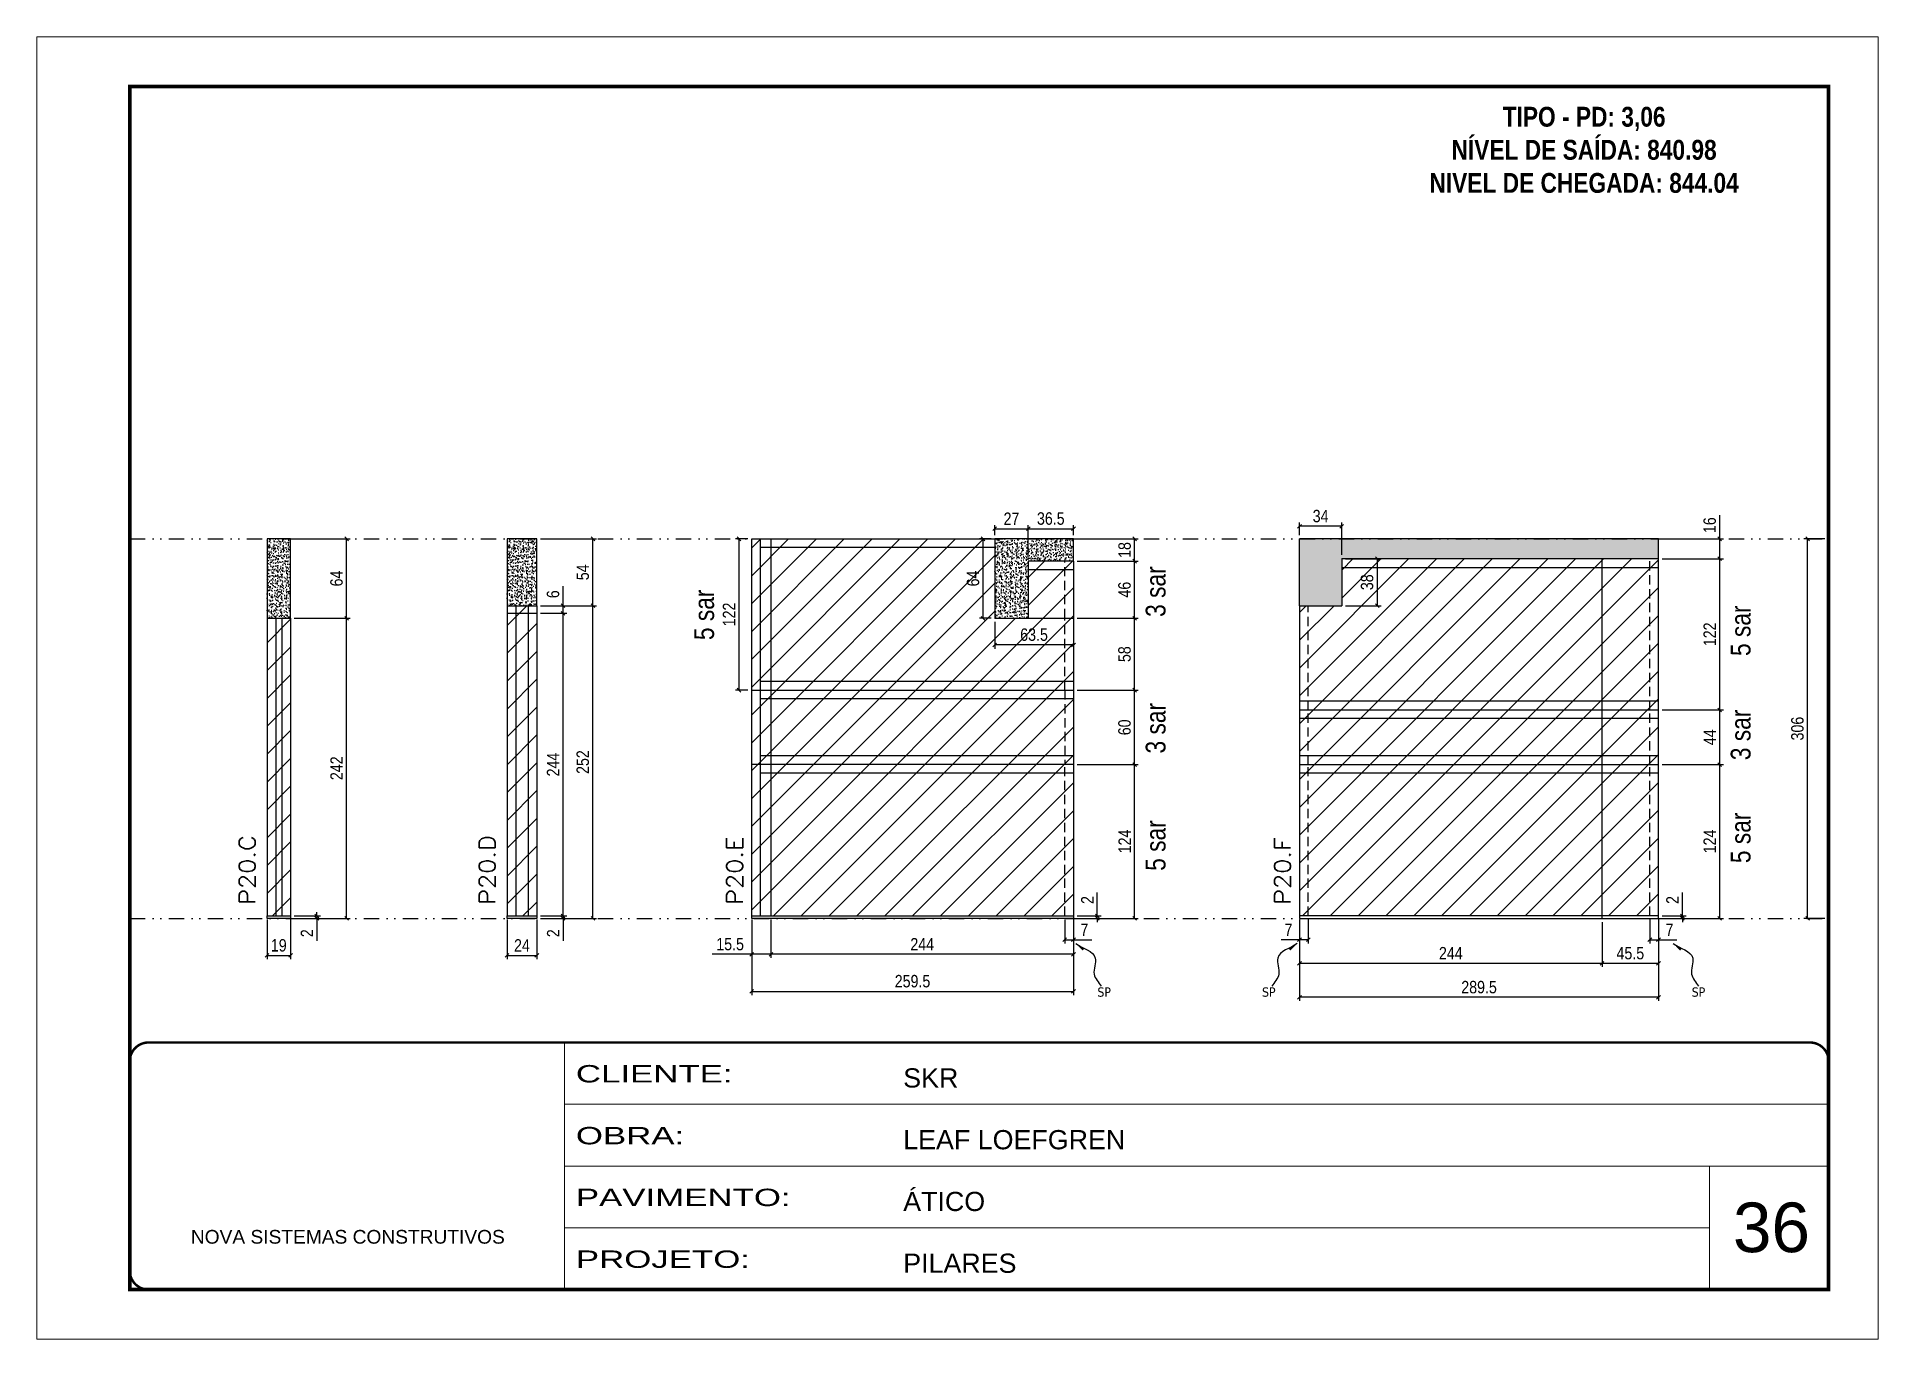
# Model space of a CAD drawing. Extents: x 14400 to 27878, y -21631 to 6985.
# Drawn here: x 19168 to 20653, y -3254 to -2204 of the extents above; entities that cross this region are included whole.
import ezdxf

# ---------------------------------------------------------------- set-up
doc = ezdxf.new("R2010")
doc.units = 0
for name, pattern in [('CONTINUO', [0]), ('DASHED', [0.75, 0.5, -0.25]), ('DIVIDE2', [0.625, 0.25, -0.125, 0, -0.125, 0, -0.125]), ('HIDDEN', [0.375, 0.25, -0.125])]:
    doc.linetypes.add(name, pattern=pattern)
for name, color, linetype, lineweight in [('CARIMBO', 255, 'Continuous', 9), ('Folhas', 255, 'Continuous', 9), ('Hachura', 251, 'Continuous', 9), ('SARRAFO DE PRESSAO', 251, 'DASHED', 9), ('Texto Seção', 7, 'Continuous', 15)]:
    doc.layers.add(name, color=color, linetype=linetype, lineweight=lineweight)
for name, color, linetype in [('COTA', 241, 'Continuous'), ('NOMENCLATURA', 7, 'Continuous'), ('Nível', 160, 'Continuous'), ('Painéis', 200, 'Continuous'), ('SARR_2.2x7', 40, 'Continuous'), ('texto', 7, 'Continuous')]:
    doc.layers.add(name, color=color, linetype=linetype)
doc.styles.add('ARIAL', font='arial.ttf')
doc.styles.add('ARIAL_NARROW', font='ARIALN.TTF', dxfattribs={"height": 0.2})
doc.styles.add('COTA TECNICA', font='techl___.ttf', dxfattribs={"height": 10})
doc.styles.add('COTA TECNICA-50', font='techl___.ttf', dxfattribs={"height": 10})
doc.styles.add('REGUA-120', font='ROMANS.shx', dxfattribs={"height": 15})
doc.styles.add('ROMANC', font='techb___.ttf', dxfattribs={"height": 2.5})
doc.styles.get("Standard").update_dxf_attribs({"font": 'arial.ttf'})
doc.styles.add('Tecnologia', font='')
doc.styles.get('Tecnologia').set_extended_font_data('Forgotten Futurist')
doc.dimstyles.new('COTA PAINEL-50', dxfattribs={"dimtxt": 10, "dimasz": 3, "dimexe": 3, "dimexo": 3, "dimgap": 3, "dimtad": 1, "dimdec": 1, "dimzin": 12, "dimdsep": 46, "dimtxsty": 'COTA TECNICA-50', "dimblk1": 'OBLIQUE', "dimblk2": 'OBLIQUE', "dimsah": 1, "dimcen": 0.9, "dimclrd": 4, "dimclre": 4, "dimclrt": 240, "dimadec": 1, "dimazin": 3, "dimtfac": 1, "dimtdec": 1, "dimtmove": 0, "dimatfit": 3, "dimfxl": 1, "dimtolj": 1, "dimtzin": 12, "dimarcsym": 0})
doc.dimstyles.new('PAINEL', dxfattribs={"dimtxt": 10, "dimasz": 3, "dimexe": 3, "dimexo": 3, "dimgap": 3, "dimtad": 1, "dimdec": 1, "dimzin": 12, "dimdsep": 46, "dimtxsty": 'COTA TECNICA', "dimblk1": 'OBLIQUE', "dimblk2": 'OBLIQUE', "dimsah": 1, "dimcen": 0.9, "dimclrd": 4, "dimclre": 4, "dimclrt": 240, "dimadec": 1, "dimazin": 3, "dimtfac": 1, "dimtdec": 1, "dimtmove": 0, "dimatfit": 3, "dimfxl": 1, "dimtolj": 1, "dimtzin": 12, "dimarcsym": 0})
doc.dimstyles.get("Standard").update_dxf_attribs({"dimtxt": 0.18, "dimasz": 0.18, "dimexe": 0.18, "dimexo": 0.0625, "dimgap": 0.09, "dimtad": 0, "dimtih": 1, "dimtoh": 1, "dimdec": 4, "dimzin": 0, "dimdsep": 46, "dimtxsty": 'Standard', "dimcen": 0.09, "dimadec": 0, "dimazin": 0, "dimtfac": 1, "dimtdec": 4, "dimtofl": 0, "dimtmove": 0, "dimatfit": 3, "dimfxl": 1, "dimtolj": 1, "dimtzin": 0, "dimarcsym": 0})

msp = doc.modelspace()

# ---------------------------------------------------------------- texts
at = {"layer": 'CARIMBO', "style": 'ARIAL'}
msp.add_text('36', height=40, dxfattribs=at).set_placement((20536.328, -3183.73))
at = {"layer": 'NOMENCLATURA', "style": 'ARIAL_NARROW'}
for s, p in [('3 sar', (20078.725, -2671.544)), ('5 sar', (19714.6, -2690.239)), ('5 sar', (20550.546, -2703.072)), ('3 sar', (20078.725, -2781.676)), ('3 sar', (20550.546, -2787.072)), ('5 sar', (20078.725, -2876.267)), ('5 sar', (20550.546, -2870.072))]:
    msp.add_text(s, height=16, rotation=90, dxfattribs=at).set_placement(p)
at = {"layer": 'NOMENCLATURA', "color": 2, "insert": (20416.306, -2260.288), "char_height": 16, "attachment_point": 2, "style": 'ROMANC'}
msp.add_mtext_dynamic_manual_height_columns('TIPO - PD: 3,06\\PNÍVEL DE SAÍDA: 840.98\\PNIVEL DE CHEGADA: 844.04', width=432.35115, gutter_width=1, heights=[0], dxfattribs=at)
at = {"layer": 'texto', "color": 0, "char_height": 7.5, "attachment_point": 5}
for insert in [(20029.259, -2974.082), (20162.026, -2974.082), (20508.55, -2974.082)]:
    msp.add_mtext('{\\fTahoma|b0|i0|c0|p34;\\C4;SP}', dxfattribs=dict(at, insert=insert))
at = {"layer": 'Texto Seção', "style": 'REGUA-120', "width": 1.1}
for s, p in [('P20.C', (19344.661, -2903.827)), ('P20.D', (19538.225, -2903.827)), ('P20.E', (19737.732, -2903.827)), ('P20.F', (20179.554, -2903.827))]:
    msp.add_text(s, height=13, rotation=90, dxfattribs=at).set_placement(p)

# ---------------------------------------------------------------- blocks, each defined once
blk = doc.blocks.new('9999999999')
at = {"color": 30, "linetype": 'CONTINUO'}
for p, q in [((98564.6, 34230.2), (98564.6, 34429.4)), ((98564.6, 34379.6), (99584, 34379.6)), ((98564.6, 34329.8), (99488, 34329.8)), ((99584, 34329.8), (99488, 34329.8)), ((99488, 34329.8), (99488, 34230.2)), ((98564.6, 34280), (99488, 34280))]:
    blk.add_line(p, q, dxfattribs=at)
at = {"color": 30, "linetype": 'CONTINUO', "const_width": 2}
blk.add_lwpolyline([(99584, 34230.2), (99584, 34414.4, 0.414214), (99569, 34429.4), (98229, 34429.4, 0.414214), (98214, 34414.4), (98214, 34245.2, 0.414214), (98229, 34230.2), (99584, 34230.2)], format="xyb", dxfattribs=at)
at = {"layer": 'Folhas'}
blk.add_lwpolyline([(98139, 34190.2), (99624, 34190.2), (99624, 35240.2), (98139, 35240.2)], close=True, dxfattribs=at)
at = {"layer": 'Folhas', "color": 30, "const_width": 3}
blk.add_lwpolyline([(98214, 34230.2), (99584, 34230.2), (99584, 35200.2), (98214, 35200.2)], close=True, dxfattribs=at)
at = {"color": 7, "linetype": 'Continuous', "ltscale": 5, "style": 'ARIAL'}
for s, height, p in [('SKR', 15.48, (98837.7, 34393.1)), ('LEAF LOEFGREN', 15.483, (98837.7, 34343.3)), ('ÁTICO', 15.48, (98837.7, 34293.5)), ('NOVA SISTEMAS CONSTRUTIVOS', 11.059, (98263.2, 34267.2)), ('PILARES', 15.48, (98837.7, 34243.7))]:
    blk.add_text(s, height=height, dxfattribs=at).set_placement(p)
at = {"layer": 'Folhas', "color": 7, "style": 'Tecnologia', "width": 1.5}
for s, p in [('CLIENTE:', (98573.7, 34397.2)), ('OBRA:', (98573.7, 34347.3)), ('PAVIMENTO:', (98573.7, 34297.5)), ('PROJETO:', (98573.7, 34247.7))]:
    blk.add_text(s, height=14, dxfattribs=at).set_placement(p)
blk = doc.blocks.new('_Oblique')
at = {"color": 0, "linetype": 'ByBlock', "lineweight": -2}
blk.add_line((-0.5, -0.5), (0.5, 0.5), dxfattribs=at)
blk = doc.blocks.new('*D1951')
at = {"layer": 'COTA', "color": 4, "lineweight": -2, "transparency": 16777216}
for p, q in [((20186.8, -2915.6), (20186.8, -2981.2)), ((20476.3, -2915.6), (20476.3, -2981.2)), ((20476.3, -2978.2), (20186.8, -2978.2))]:
    blk.add_line(p, q, dxfattribs=at)
at = {"layer": 'Defpoints', "color": 0, "transparency": 16777216}
for p in [(20186.8, -2912.6), (20476.3, -2912.6), (20186.8, -2978.2)]:
    blk.add_point(p, dxfattribs=at)
at = {"layer": 'COTA', "color": 4, "lineweight": -2, "transparency": 16777216, "xscale": 3, "yscale": 3, "zscale": 3, "rotation": 180}
blk.add_blockref('_Oblique', (20186.8, -2978.2), dxfattribs=at)
at = {"layer": 'COTA', "color": 4, "lineweight": -2, "transparency": 16777216, "xscale": 3, "yscale": 3, "zscale": 3}
blk.add_blockref('_Oblique', (20476.3, -2978.2), dxfattribs=at)
at = {"layer": 'COTA', "color": 240, "transparency": 16777216, "insert": (20331.6, -2970.1), "char_height": 10, "attachment_point": 5, "style": 'COTA TECNICA'}
blk.add_mtext('\\A1;289.5', dxfattribs=at)
blk = doc.blocks.new('*D1952')
at = {"layer": 'COTA', "color": 4, "lineweight": -2, "transparency": 16777216}
for p, q in [((20469.3, -2915.6), (20469.3, -2934.8)), ((20476.3, -2917.6), (20476.3, -2934.8)), ((20469.3, -2931.8), (20476.3, -2931.8)), ((20476.3, -2931.8), (20491, -2931.8))]:
    blk.add_line(p, q, dxfattribs=at)
at = {"layer": 'Defpoints', "color": 0, "transparency": 16777216}
for p in [(20469.3, -2912.6), (20476.3, -2914.6), (20476.3, -2931.8)]:
    blk.add_point(p, dxfattribs=at)
at = {"layer": 'COTA', "color": 4, "lineweight": -2, "transparency": 16777216, "xscale": 3, "yscale": 3, "zscale": 3, "rotation": 180}
blk.add_blockref('_Oblique', (20469.3, -2931.8), dxfattribs=at)
at = {"layer": 'COTA', "color": 4, "lineweight": -2, "transparency": 16777216, "xscale": 3, "yscale": 3, "zscale": 3}
blk.add_blockref('_Oblique', (20476.3, -2931.8), dxfattribs=at)
at = {"layer": 'COTA', "color": 240, "transparency": 16777216, "insert": (20485.2, -2923.8), "char_height": 10, "attachment_point": 5, "style": 'COTA TECNICA-50'}
blk.add_mtext('\\A1;7', dxfattribs=at)
blk = doc.blocks.new('*D1953')
at = {"layer": 'COTA', "color": 4, "lineweight": -2, "transparency": 16777216}
for p, q in [((20186.8, -2917.6), (20186.8, -2934.8)), ((20193.8, -2915.6), (20193.8, -2934.8)), ((20186.8, -2931.8), (20172.1, -2931.8)), ((20193.8, -2931.8), (20186.8, -2931.8))]:
    blk.add_line(p, q, dxfattribs=at)
at = {"layer": 'Defpoints', "color": 0, "transparency": 16777216}
for p in [(20186.8, -2914.6), (20193.8, -2912.6), (20186.8, -2931.8)]:
    blk.add_point(p, dxfattribs=at)
at = {"layer": 'COTA', "color": 4, "lineweight": -2, "transparency": 16777216, "xscale": 3, "yscale": 3, "zscale": 3, "rotation": 180}
blk.add_blockref('_Oblique', (20186.8, -2931.8), dxfattribs=at)
at = {"layer": 'COTA', "color": 4, "lineweight": -2, "transparency": 16777216, "xscale": 3, "yscale": 3, "zscale": 3}
blk.add_blockref('_Oblique', (20193.8, -2931.8), dxfattribs=at)
at = {"layer": 'COTA', "color": 240, "transparency": 16777216, "insert": (20177.9, -2923.8), "char_height": 10, "attachment_point": 5, "style": 'COTA TECNICA-50'}
blk.add_mtext('\\A1;7', dxfattribs=at)
blk = doc.blocks.new('*D1954')
at = {"layer": 'COTA', "color": 4, "lineweight": -2, "transparency": 16777216}
for p, q in [((20495.6, -2912.6), (20495.6, -2893.8)), ((20479.3, -2912.6), (20498.6, -2912.6)), ((20479.3, -2914.6), (20498.6, -2914.6)), ((20495.6, -2914.6), (20495.6, -2912.6)), ((20495.6, -2914.6), (20495.6, -2917.6))]:
    blk.add_line(p, q, dxfattribs=at)
at = {"layer": 'Defpoints', "color": 0, "transparency": 16777216}
for p in [(20476.3, -2912.6), (20476.3, -2914.6), (20495.6, -2914.6)]:
    blk.add_point(p, dxfattribs=at)
at = {"layer": 'COTA', "color": 4, "lineweight": -2, "transparency": 16777216, "xscale": 3, "yscale": 3, "zscale": 3}
for p, rotation in [((20495.6, -2912.6), 270), ((20495.6, -2914.6), 90)]:
    blk.add_blockref('_Oblique', p, dxfattribs=dict(at, rotation=rotation))
at = {"layer": 'COTA', "color": 240, "transparency": 16777216, "insert": (20487.6, -2899.8), "char_height": 10, "attachment_point": 5, "rotation": 90, "style": 'COTA TECNICA-50'}
blk.add_mtext('\\A1;2', dxfattribs=at)
blk = doc.blocks.new('*D1955')
at = {"layer": 'COTA', "color": 4, "lineweight": -2, "transparency": 16777216}
for p, q in [((20430.8, -2917.6), (20430.8, -2953.8)), ((20476.3, -2917.6), (20476.3, -2953.8)), ((20430.8, -2950.8), (20476.3, -2950.8))]:
    blk.add_line(p, q, dxfattribs=at)
at = {"layer": 'Defpoints', "color": 0, "transparency": 16777216}
for p in [(20430.8, -2914.6), (20476.3, -2914.6), (20476.3, -2950.8)]:
    blk.add_point(p, dxfattribs=at)
at = {"layer": 'COTA', "color": 4, "lineweight": -2, "transparency": 16777216, "xscale": 3, "yscale": 3, "zscale": 3, "rotation": 180}
blk.add_blockref('_Oblique', (20430.8, -2950.8), dxfattribs=at)
at = {"layer": 'COTA', "color": 4, "lineweight": -2, "transparency": 16777216, "xscale": 3, "yscale": 3, "zscale": 3}
blk.add_blockref('_Oblique', (20476.3, -2950.8), dxfattribs=at)
at = {"layer": 'COTA', "color": 240, "transparency": 16777216, "insert": (20453.6, -2942.7), "char_height": 10, "attachment_point": 5, "style": 'COTA TECNICA'}
blk.add_mtext('\\A1;45.5', dxfattribs=at)
blk = doc.blocks.new('*D1956')
at = {"layer": 'COTA', "color": 4, "lineweight": -2, "transparency": 16777216}
for p, q in [((20186.8, -2917.6), (20186.8, -2953.8)), ((20430.8, -2917.6), (20430.8, -2953.8)), ((20186.8, -2950.8), (20430.8, -2950.8))]:
    blk.add_line(p, q, dxfattribs=at)
at = {"layer": 'Defpoints', "color": 0, "transparency": 16777216}
for p in [(20186.8, -2914.6), (20430.8, -2914.6), (20430.8, -2950.8)]:
    blk.add_point(p, dxfattribs=at)
at = {"layer": 'COTA', "color": 4, "lineweight": -2, "transparency": 16777216, "xscale": 3, "yscale": 3, "zscale": 3, "rotation": 180}
blk.add_blockref('_Oblique', (20186.8, -2950.8), dxfattribs=at)
at = {"layer": 'COTA', "color": 4, "lineweight": -2, "transparency": 16777216, "xscale": 3, "yscale": 3, "zscale": 3}
blk.add_blockref('_Oblique', (20430.8, -2950.8), dxfattribs=at)
at = {"layer": 'COTA', "color": 240, "transparency": 16777216, "insert": (20308.8, -2942.7), "char_height": 10, "attachment_point": 5, "style": 'COTA TECNICA'}
blk.add_mtext('\\A1;244', dxfattribs=at)
blk = doc.blocks.new('*D1957')
at = {"layer": 'COTA', "color": 4, "lineweight": -2, "transparency": 16777216}
for p, q in [((19745, -2915.6), (19745, -2976.5)), ((20004.5, -2915.6), (20004.5, -2976.5)), ((19745, -2973.5), (20004.5, -2973.5))]:
    blk.add_line(p, q, dxfattribs=at)
at = {"layer": 'Defpoints', "color": 0, "transparency": 16777216}
for p in [(19745, -2912.6), (20004.5, -2912.6), (20004.5, -2973.5)]:
    blk.add_point(p, dxfattribs=at)
at = {"layer": 'COTA', "color": 4, "lineweight": -2, "transparency": 16777216, "xscale": 3, "yscale": 3, "zscale": 3, "rotation": 180}
blk.add_blockref('_Oblique', (19745, -2973.5), dxfattribs=at)
at = {"layer": 'COTA', "color": 4, "lineweight": -2, "transparency": 16777216, "xscale": 3, "yscale": 3, "zscale": 3}
blk.add_blockref('_Oblique', (20004.5, -2973.5), dxfattribs=at)
at = {"layer": 'COTA', "color": 240, "transparency": 16777216, "insert": (19874.7, -2965.3), "char_height": 10, "attachment_point": 5, "style": 'COTA TECNICA'}
blk.add_mtext('\\A1;259.5', dxfattribs=at)
blk = doc.blocks.new('*D1958')
at = {"layer": 'COTA', "color": 4, "lineweight": -2, "transparency": 16777216}
for p, q in [((19997.5, -2915.6), (19997.5, -2934.8)), ((20004.5, -2917.6), (20004.5, -2934.8)), ((19997.5, -2931.8), (20004.5, -2931.8)), ((20004.5, -2931.8), (20019.2, -2931.8))]:
    blk.add_line(p, q, dxfattribs=at)
at = {"layer": 'Defpoints', "color": 0, "transparency": 16777216}
for p in [(19997.5, -2912.6), (20004.5, -2914.6), (20004.5, -2931.8)]:
    blk.add_point(p, dxfattribs=at)
at = {"layer": 'COTA', "color": 4, "lineweight": -2, "transparency": 16777216, "xscale": 3, "yscale": 3, "zscale": 3, "rotation": 180}
blk.add_blockref('_Oblique', (19997.5, -2931.8), dxfattribs=at)
at = {"layer": 'COTA', "color": 4, "lineweight": -2, "transparency": 16777216, "xscale": 3, "yscale": 3, "zscale": 3}
blk.add_blockref('_Oblique', (20004.5, -2931.8), dxfattribs=at)
at = {"layer": 'COTA', "color": 240, "transparency": 16777216, "insert": (20013.3, -2923.8), "char_height": 10, "attachment_point": 5, "style": 'COTA TECNICA-50'}
blk.add_mtext('\\A1;7', dxfattribs=at)
blk = doc.blocks.new('*D1959')
at = {"layer": 'COTA', "color": 4, "lineweight": -2, "transparency": 16777216}
for p, q in [((20023.7, -2912.6), (20023.7, -2893.8)), ((20007.5, -2912.6), (20026.7, -2912.6)), ((20007.5, -2914.6), (20026.7, -2914.6)), ((20023.7, -2914.6), (20023.7, -2912.6)), ((20023.7, -2914.6), (20023.7, -2917.6))]:
    blk.add_line(p, q, dxfattribs=at)
at = {"layer": 'Defpoints', "color": 0, "transparency": 16777216}
for p in [(20004.5, -2912.6), (20004.5, -2914.6), (20023.7, -2914.6)]:
    blk.add_point(p, dxfattribs=at)
at = {"layer": 'COTA', "color": 4, "lineweight": -2, "transparency": 16777216, "xscale": 3, "yscale": 3, "zscale": 3}
for p, rotation in [((20023.7, -2912.6), 270), ((20023.7, -2914.6), 90)]:
    blk.add_blockref('_Oblique', p, dxfattribs=dict(at, rotation=rotation))
at = {"layer": 'COTA', "color": 240, "transparency": 16777216, "insert": (20015.7, -2899.8), "char_height": 10, "attachment_point": 5, "rotation": 90, "style": 'COTA TECNICA-50'}
blk.add_mtext('\\A1;2', dxfattribs=at)
blk = doc.blocks.new('*D1960')
at = {"layer": 'COTA', "color": 4, "lineweight": -2, "transparency": 16777216}
for p, q in [((20479.3, -2790.6), (20528.7, -2790.6)), ((20525.7, -2914.6), (20525.7, -2790.6)), ((20479.3, -2914.6), (20528.7, -2914.6))]:
    blk.add_line(p, q, dxfattribs=at)
at = {"layer": 'Defpoints', "color": 0, "transparency": 16777216}
for p in [(20476.3, -2790.6), (20525.7, -2790.6), (20476.3, -2914.6)]:
    blk.add_point(p, dxfattribs=at)
at = {"layer": 'COTA', "color": 4, "lineweight": -2, "transparency": 16777216, "xscale": 3, "yscale": 3, "zscale": 3}
for p, rotation in [((20525.7, -2790.6), 90), ((20525.7, -2914.6), 270)]:
    blk.add_blockref('_Oblique', p, dxfattribs=dict(at, rotation=rotation))
at = {"layer": 'COTA', "color": 240, "transparency": 16777216, "insert": (20517.6, -2852.6), "char_height": 10, "attachment_point": 5, "rotation": 90, "style": 'COTA TECNICA'}
blk.add_mtext('\\A1;124', dxfattribs=at)
blk = doc.blocks.new('*D1949')
at = {"layer": 'COTA', "color": 4, "lineweight": -2, "transparency": 16777216}
for p, q in [((20007.5, -2790.6), (20056.8, -2790.6)), ((20053.8, -2914.6), (20053.8, -2790.6)), ((20007.5, -2914.6), (20056.8, -2914.6))]:
    blk.add_line(p, q, dxfattribs=at)
at = {"layer": 'Defpoints', "color": 0, "transparency": 16777216}
for p in [(20004.5, -2790.6), (20053.8, -2790.6), (20004.5, -2914.6)]:
    blk.add_point(p, dxfattribs=at)
at = {"layer": 'COTA', "color": 4, "lineweight": -2, "transparency": 16777216, "xscale": 3, "yscale": 3, "zscale": 3}
for p, rotation in [((20053.8, -2790.6), 90), ((20053.8, -2914.6), 270)]:
    blk.add_blockref('_Oblique', p, dxfattribs=dict(at, rotation=rotation))
at = {"layer": 'COTA', "color": 240, "transparency": 16777216, "insert": (20045.8, -2852.6), "char_height": 10, "attachment_point": 5, "rotation": 90, "style": 'COTA TECNICA'}
blk.add_mtext('\\A1;124', dxfattribs=at)
blk = doc.blocks.new('*D1950')
at = {"layer": 'COTA', "color": 4, "lineweight": -2, "transparency": 16777216}
for p, q in [((20479.3, -2746.6), (20528.7, -2746.6)), ((20525.7, -2790.6), (20525.7, -2746.6)), ((20479.3, -2790.6), (20528.7, -2790.6))]:
    blk.add_line(p, q, dxfattribs=at)
at = {"layer": 'Defpoints', "color": 0, "transparency": 16777216}
for p in [(20476.3, -2746.6), (20525.7, -2746.6), (20476.3, -2790.6)]:
    blk.add_point(p, dxfattribs=at)
at = {"layer": 'COTA', "color": 4, "lineweight": -2, "transparency": 16777216, "xscale": 3, "yscale": 3, "zscale": 3}
for p, rotation in [((20525.7, -2746.6), 90), ((20525.7, -2790.6), 270)]:
    blk.add_blockref('_Oblique', p, dxfattribs=dict(at, rotation=rotation))
at = {"layer": 'COTA', "color": 240, "transparency": 16777216, "insert": (20517.6, -2768.6), "char_height": 10, "attachment_point": 5, "rotation": 90, "style": 'COTA TECNICA'}
blk.add_mtext('\\A1;44', dxfattribs=at)
blk = doc.blocks.new('*D1961')
at = {"layer": 'COTA', "color": 4, "lineweight": -2, "transparency": 16777216}
for p, q in [((20479.3, -2624.6), (20528.7, -2624.6)), ((20525.7, -2746.6), (20525.7, -2624.6)), ((20479.3, -2746.6), (20528.7, -2746.6))]:
    blk.add_line(p, q, dxfattribs=at)
at = {"layer": 'Defpoints', "color": 0, "transparency": 16777216}
for p in [(20476.3, -2624.6), (20525.7, -2624.6), (20476.3, -2746.6)]:
    blk.add_point(p, dxfattribs=at)
at = {"layer": 'COTA', "color": 4, "lineweight": -2, "transparency": 16777216, "xscale": 3, "yscale": 3, "zscale": 3}
for p, rotation in [((20525.7, -2624.6), 90), ((20525.7, -2746.6), 270)]:
    blk.add_blockref('_Oblique', p, dxfattribs=dict(at, rotation=rotation))
at = {"layer": 'COTA', "color": 240, "transparency": 16777216, "insert": (20517.6, -2685.6), "char_height": 10, "attachment_point": 5, "rotation": 90, "style": 'COTA TECNICA'}
blk.add_mtext('\\A1;122', dxfattribs=at)
blk = doc.blocks.new('*D1962')
at = {"layer": 'COTA', "color": 4, "lineweight": -2, "transparency": 16777216}
for p, q in [((20525.7, -2608.6), (20525.7, -2589.6)), ((20479.3, -2608.6), (20528.7, -2608.6)), ((20525.7, -2624.6), (20525.7, -2608.6)), ((20479.3, -2624.6), (20528.7, -2624.6))]:
    blk.add_line(p, q, dxfattribs=at)
at = {"layer": 'Defpoints', "color": 0, "transparency": 16777216}
for p in [(20476.3, -2608.6), (20525.7, -2608.6), (20476.3, -2624.6)]:
    blk.add_point(p, dxfattribs=at)
at = {"layer": 'COTA', "color": 4, "lineweight": -2, "transparency": 16777216, "xscale": 3, "yscale": 3, "zscale": 3}
for p, rotation in [((20525.7, -2608.6), 90), ((20525.7, -2624.6), 270)]:
    blk.add_blockref('_Oblique', p, dxfattribs=dict(at, rotation=rotation))
at = {"layer": 'COTA', "color": 240, "transparency": 16777216, "insert": (20517.6, -2597.6), "char_height": 10, "attachment_point": 5, "rotation": 90, "style": 'COTA TECNICA'}
blk.add_mtext('\\A1;16', dxfattribs=at)
blk = doc.blocks.new('*D1963')
at = {"layer": 'COTA', "color": 4, "lineweight": -2, "transparency": 16777216}
for p, q in [((20223.8, -2624.6), (20252.6, -2624.6)), ((20249.6, -2662.6), (20249.6, -2624.6)), ((20223.8, -2662.6), (20252.6, -2662.6))]:
    blk.add_line(p, q, dxfattribs=at)
at = {"layer": 'Defpoints', "color": 0, "transparency": 16777216}
for p in [(20220.8, -2624.6), (20249.6, -2624.6), (20220.8, -2662.6)]:
    blk.add_point(p, dxfattribs=at)
at = {"layer": 'COTA', "color": 4, "lineweight": -2, "transparency": 16777216, "xscale": 3, "yscale": 3, "zscale": 3}
for p, rotation in [((20249.6, -2624.6), 90), ((20249.6, -2662.6), 270)]:
    blk.add_blockref('_Oblique', p, dxfattribs=dict(at, rotation=rotation))
at = {"layer": 'COTA', "color": 240, "transparency": 16777216, "insert": (20241.3, -2643.6), "char_height": 10, "attachment_point": 5, "rotation": 90, "style": 'COTA TECNICA'}
blk.add_mtext('\\A1;38', dxfattribs=at)
blk = doc.blocks.new('*D1964')
at = {"layer": 'COTA', "color": 4, "lineweight": -2, "transparency": 16777216}
for p, q in [((19938, -2608.6), (19928.6, -2608.6)), ((19931.6, -2672.6), (19931.6, -2608.6)), ((19938, -2672.6), (19928.6, -2672.6))]:
    blk.add_line(p, q, dxfattribs=at)
at = {"layer": 'Defpoints', "color": 0, "transparency": 16777216}
for p in [(19931.6, -2608.6), (19941, -2608.6), (19941, -2672.6)]:
    blk.add_point(p, dxfattribs=at)
at = {"layer": 'COTA', "color": 4, "lineweight": -2, "transparency": 16777216, "xscale": 3, "yscale": 3, "zscale": 3}
for p, rotation in [((19931.6, -2608.6), 90), ((19931.6, -2672.6), 270)]:
    blk.add_blockref('_Oblique', p, dxfattribs=dict(at, rotation=rotation))
at = {"layer": 'COTA', "color": 240, "transparency": 16777216, "insert": (19923.5, -2640.6), "char_height": 10, "attachment_point": 5, "rotation": 90, "style": 'COTA TECNICA'}
blk.add_mtext('\\A1;64', dxfattribs=at)
blk = doc.blocks.new('*D1965')
at = {"layer": 'COTA', "color": 4, "lineweight": -2, "transparency": 16777216}
for p, q in [((19760.5, -2915.6), (19760.5, -2946.5)), ((20004.5, -2917.6), (20004.5, -2946.5)), ((20004.5, -2943.5), (19760.5, -2943.5))]:
    blk.add_line(p, q, dxfattribs=at)
at = {"layer": 'Defpoints', "color": 0, "transparency": 16777216}
for p in [(19760.5, -2912.6), (20004.5, -2914.6), (19760.5, -2943.5)]:
    blk.add_point(p, dxfattribs=at)
at = {"layer": 'COTA', "color": 4, "lineweight": -2, "transparency": 16777216, "xscale": 3, "yscale": 3, "zscale": 3, "rotation": 180}
blk.add_blockref('_Oblique', (19760.5, -2943.5), dxfattribs=at)
at = {"layer": 'COTA', "color": 4, "lineweight": -2, "transparency": 16777216, "xscale": 3, "yscale": 3, "zscale": 3}
blk.add_blockref('_Oblique', (20004.5, -2943.5), dxfattribs=at)
at = {"layer": 'COTA', "color": 240, "transparency": 16777216, "insert": (19882.5, -2935.5), "char_height": 10, "attachment_point": 5, "style": 'COTA TECNICA'}
blk.add_mtext('\\A1;244', dxfattribs=at)
blk = doc.blocks.new('*D1966')
at = {"layer": 'COTA', "color": 4, "lineweight": -2, "transparency": 16777216}
for p, q in [((19745, -2917.6), (19745, -2946.5)), ((19760.5, -2915.6), (19760.5, -2946.5)), ((19745, -2943.5), (19713.2, -2943.5)), ((19760.5, -2943.5), (19745, -2943.5))]:
    blk.add_line(p, q, dxfattribs=at)
at = {"layer": 'Defpoints', "color": 0, "transparency": 16777216}
for p in [(19745, -2914.6), (19760.5, -2912.6), (19745, -2943.5)]:
    blk.add_point(p, dxfattribs=at)
at = {"layer": 'COTA', "color": 4, "lineweight": -2, "transparency": 16777216, "xscale": 3, "yscale": 3, "zscale": 3, "rotation": 180}
blk.add_blockref('_Oblique', (19745, -2943.5), dxfattribs=at)
at = {"layer": 'COTA', "color": 4, "lineweight": -2, "transparency": 16777216, "xscale": 3, "yscale": 3, "zscale": 3}
blk.add_blockref('_Oblique', (19760.5, -2943.5), dxfattribs=at)
at = {"layer": 'COTA', "color": 240, "transparency": 16777216, "insert": (19727.6, -2935.4), "char_height": 10, "attachment_point": 5, "style": 'COTA TECNICA'}
blk.add_mtext('\\A1;15.5', dxfattribs=at)
blk = doc.blocks.new('*D1967')
at = {"layer": 'COTA', "color": 4, "lineweight": -2, "transparency": 16777216}
for p, q in [((20007.5, -2626.6), (20056.8, -2626.6)), ((20053.8, -2672.6), (20053.8, -2626.6)), ((20007.5, -2672.6), (20056.8, -2672.6))]:
    blk.add_line(p, q, dxfattribs=at)
at = {"layer": 'Defpoints', "color": 0, "transparency": 16777216}
for p in [(20004.5, -2626.6), (20053.8, -2626.6), (20004.5, -2672.6)]:
    blk.add_point(p, dxfattribs=at)
at = {"layer": 'COTA', "color": 4, "lineweight": -2, "transparency": 16777216, "xscale": 3, "yscale": 3, "zscale": 3}
for p, rotation in [((20053.8, -2626.6), 90), ((20053.8, -2672.6), 270)]:
    blk.add_blockref('_Oblique', p, dxfattribs=dict(at, rotation=rotation))
at = {"layer": 'COTA', "color": 240, "transparency": 16777216, "insert": (20045.7, -2649.6), "char_height": 10, "attachment_point": 5, "rotation": 90, "style": 'COTA TECNICA'}
blk.add_mtext('\\A1;46', dxfattribs=at)
blk = doc.blocks.new('*D1968')
at = {"layer": 'COTA', "color": 4, "lineweight": -2, "transparency": 16777216}
for p, q in [((20186.8, -2605.6), (20186.8, -2595.5)), ((20220.8, -2598.5), (20186.8, -2598.5)), ((20220.8, -2621.6), (20220.8, -2595.5))]:
    blk.add_line(p, q, dxfattribs=at)
at = {"layer": 'Defpoints', "color": 0, "transparency": 16777216}
for p in [(20186.8, -2598.5), (20186.8, -2608.6), (20220.8, -2624.6)]:
    blk.add_point(p, dxfattribs=at)
at = {"layer": 'COTA', "color": 4, "lineweight": -2, "transparency": 16777216, "xscale": 3, "yscale": 3, "zscale": 3, "rotation": 180}
blk.add_blockref('_Oblique', (20186.8, -2598.5), dxfattribs=at)
at = {"layer": 'COTA', "color": 4, "lineweight": -2, "transparency": 16777216, "xscale": 3, "yscale": 3, "zscale": 3}
blk.add_blockref('_Oblique', (20220.8, -2598.5), dxfattribs=at)
at = {"layer": 'COTA', "color": 240, "transparency": 16777216, "insert": (20203.8, -2590.3), "char_height": 10, "attachment_point": 5, "style": 'COTA TECNICA'}
blk.add_mtext('\\A1;34', dxfattribs=at)
blk = doc.blocks.new('*D1977')
at = {"layer": 'COTA', "color": 4, "lineweight": -2, "transparency": 16777216}
for p, q in [((20610.5, -2608.6), (20593.6, -2608.6)), ((20596.6, -2914.6), (20596.6, -2608.6)), ((20610.5, -2914.6), (20593.6, -2914.6))]:
    blk.add_line(p, q, dxfattribs=at)
at = {"layer": 'Defpoints', "color": 0, "transparency": 16777216}
for p in [(20596.6, -2608.6), (20613.5, -2608.6), (20613.5, -2914.6)]:
    blk.add_point(p, dxfattribs=at)
at = {"layer": 'COTA', "color": 4, "lineweight": -2, "transparency": 16777216, "xscale": 3, "yscale": 3, "zscale": 3}
for p, rotation in [((20596.6, -2608.6), 90), ((20596.6, -2914.6), 270)]:
    blk.add_blockref('_Oblique', p, dxfattribs=dict(at, rotation=rotation))
at = {"layer": 'COTA', "color": 240, "transparency": 16777216, "insert": (20588.4, -2761.6), "char_height": 10, "attachment_point": 5, "rotation": 90, "style": 'COTA TECNICA'}
blk.add_mtext('\\A1;306', dxfattribs=at)
blk = doc.blocks.new('*D1978')
at = {"layer": 'COTA', "color": 4, "lineweight": -2, "transparency": 16777216}
for p, q in [((19354.1, -2915.6), (19354.1, -2947.5)), ((19373.1, -2915.6), (19373.1, -2947.5)), ((19354.1, -2944.5), (19373.1, -2944.5))]:
    blk.add_line(p, q, dxfattribs=at)
at = {"layer": 'Defpoints', "color": 0, "transparency": 16777216}
for p in [(19354.1, -2912.6), (19373.1, -2912.6), (19373.1, -2944.5)]:
    blk.add_point(p, dxfattribs=at)
at = {"layer": 'COTA', "color": 4, "lineweight": -2, "transparency": 16777216, "xscale": 3, "yscale": 3, "zscale": 3, "rotation": 180}
blk.add_blockref('_Oblique', (19354.1, -2944.5), dxfattribs=at)
at = {"layer": 'COTA', "color": 4, "lineweight": -2, "transparency": 16777216, "xscale": 3, "yscale": 3, "zscale": 3}
blk.add_blockref('_Oblique', (19373.1, -2944.5), dxfattribs=at)
at = {"layer": 'COTA', "color": 240, "transparency": 16777216, "insert": (19363.6, -2936.4), "char_height": 10, "attachment_point": 5, "style": 'COTA TECNICA'}
blk.add_mtext('\\A1;19', dxfattribs=at)
blk = doc.blocks.new('*D1979')
at = {"layer": 'COTA', "color": 4, "lineweight": -2, "transparency": 16777216}
for p, q in [((19394.3, -2912.6), (19394.3, -2909.6)), ((19376.1, -2912.6), (19397.3, -2912.6)), ((19376.1, -2914.6), (19397.3, -2914.6)), ((19394.3, -2912.6), (19394.3, -2914.6)), ((19394.3, -2914.6), (19394.3, -2932.7))]:
    blk.add_line(p, q, dxfattribs=at)
at = {"layer": 'Defpoints', "color": 0, "transparency": 16777216}
for p in [(19373.1, -2912.6), (19373.1, -2914.6), (19394.3, -2912.6)]:
    blk.add_point(p, dxfattribs=at)
at = {"layer": 'COTA', "color": 4, "lineweight": -2, "transparency": 16777216, "xscale": 3, "yscale": 3, "zscale": 3}
for p, rotation in [((19394.3, -2912.6), 270), ((19394.3, -2914.6), 90)]:
    blk.add_blockref('_Oblique', p, dxfattribs=dict(at, rotation=rotation))
at = {"layer": 'COTA', "color": 240, "transparency": 16777216, "insert": (19386.3, -2926.6), "char_height": 10, "attachment_point": 5, "rotation": 90, "style": 'COTA TECNICA-50'}
blk.add_mtext('\\A1;2', dxfattribs=at)
blk = doc.blocks.new('*D1980')
at = {"layer": 'COTA', "color": 4, "lineweight": -2, "transparency": 16777216}
for p, q in [((19376.1, -2672.6), (19421.3, -2672.6)), ((19418.3, -2914.6), (19418.3, -2672.6)), ((19376.1, -2914.6), (19421.3, -2914.6))]:
    blk.add_line(p, q, dxfattribs=at)
at = {"layer": 'Defpoints', "color": 0, "transparency": 16777216}
for p in [(19373.1, -2672.6), (19418.3, -2672.6), (19373.1, -2914.6)]:
    blk.add_point(p, dxfattribs=at)
at = {"layer": 'COTA', "color": 4, "lineweight": -2, "transparency": 16777216, "xscale": 3, "yscale": 3, "zscale": 3}
for p, rotation in [((19418.3, -2672.6), 90), ((19418.3, -2914.6), 270)]:
    blk.add_blockref('_Oblique', p, dxfattribs=dict(at, rotation=rotation))
at = {"layer": 'COTA', "color": 240, "transparency": 16777216, "insert": (19410.2, -2793.6), "char_height": 10, "attachment_point": 5, "rotation": 90, "style": 'COTA TECNICA-50'}
blk.add_mtext('\\A1;242', dxfattribs=at)
blk = doc.blocks.new('*D1981')
at = {"layer": 'COTA', "color": 4, "lineweight": -2, "transparency": 16777216}
for p, q in [((19376.1, -2608.6), (19421.3, -2608.6)), ((19418.3, -2672.6), (19418.3, -2608.6)), ((19376.1, -2672.6), (19421.3, -2672.6))]:
    blk.add_line(p, q, dxfattribs=at)
at = {"layer": 'Defpoints', "color": 0, "transparency": 16777216}
for p in [(19373.1, -2608.6), (19418.3, -2608.6), (19373.1, -2672.6)]:
    blk.add_point(p, dxfattribs=at)
at = {"layer": 'COTA', "color": 4, "lineweight": -2, "transparency": 16777216, "xscale": 3, "yscale": 3, "zscale": 3}
for p, rotation in [((19418.3, -2608.6), 90), ((19418.3, -2672.6), 270)]:
    blk.add_blockref('_Oblique', p, dxfattribs=dict(at, rotation=rotation))
at = {"layer": 'COTA', "color": 240, "transparency": 16777216, "insert": (19410.2, -2640.6), "char_height": 10, "attachment_point": 5, "rotation": 90, "style": 'COTA TECNICA'}
blk.add_mtext('\\A1;64', dxfattribs=at)
blk = doc.blocks.new('*D1982')
at = {"layer": 'COTA', "color": 4, "lineweight": -2, "transparency": 16777216}
for p, q in [((19547.7, -2915.6), (19547.7, -2947.5)), ((19571.7, -2915.6), (19571.7, -2947.5)), ((19547.7, -2944.5), (19571.7, -2944.5))]:
    blk.add_line(p, q, dxfattribs=at)
at = {"layer": 'Defpoints', "color": 0, "transparency": 16777216}
for p in [(19547.7, -2912.6), (19571.7, -2912.6), (19571.7, -2944.5)]:
    blk.add_point(p, dxfattribs=at)
at = {"layer": 'COTA', "color": 4, "lineweight": -2, "transparency": 16777216, "xscale": 3, "yscale": 3, "zscale": 3, "rotation": 180}
blk.add_blockref('_Oblique', (19547.7, -2944.5), dxfattribs=at)
at = {"layer": 'COTA', "color": 4, "lineweight": -2, "transparency": 16777216, "xscale": 3, "yscale": 3, "zscale": 3}
blk.add_blockref('_Oblique', (19571.7, -2944.5), dxfattribs=at)
at = {"layer": 'COTA', "color": 240, "transparency": 16777216, "insert": (19559.7, -2936.4), "char_height": 10, "attachment_point": 5, "style": 'COTA TECNICA'}
blk.add_mtext('\\A1;24', dxfattribs=at)
blk = doc.blocks.new('*D1983')
at = {"layer": 'COTA', "color": 4, "lineweight": -2, "transparency": 16777216}
for p, q in [((19592.9, -2912.6), (19592.9, -2909.6)), ((19574.7, -2912.6), (19595.9, -2912.6)), ((19574.7, -2914.6), (19595.9, -2914.6)), ((19592.9, -2912.6), (19592.9, -2914.6)), ((19592.9, -2914.6), (19592.9, -2932.7))]:
    blk.add_line(p, q, dxfattribs=at)
at = {"layer": 'Defpoints', "color": 0, "transparency": 16777216}
for p in [(19571.7, -2912.6), (19571.7, -2914.6), (19592.9, -2912.6)]:
    blk.add_point(p, dxfattribs=at)
at = {"layer": 'COTA', "color": 4, "lineweight": -2, "transparency": 16777216, "xscale": 3, "yscale": 3, "zscale": 3}
for p, rotation in [((19592.9, -2912.6), 270), ((19592.9, -2914.6), 90)]:
    blk.add_blockref('_Oblique', p, dxfattribs=dict(at, rotation=rotation))
at = {"layer": 'COTA', "color": 240, "transparency": 16777216, "insert": (19584.9, -2926.6), "char_height": 10, "attachment_point": 5, "rotation": 90, "style": 'COTA TECNICA-50'}
blk.add_mtext('\\A1;2', dxfattribs=at)
blk = doc.blocks.new('*D1984')
at = {"layer": 'COTA', "color": 4, "lineweight": -2, "transparency": 16777216}
for p, q in [((19574.7, -2662.6), (19619.9, -2662.6)), ((19616.9, -2914.6), (19616.9, -2662.6)), ((19574.7, -2914.6), (19619.9, -2914.6))]:
    blk.add_line(p, q, dxfattribs=at)
at = {"layer": 'Defpoints', "color": 0, "transparency": 16777216}
for p in [(19571.7, -2662.6), (19616.9, -2662.6), (19571.7, -2914.6)]:
    blk.add_point(p, dxfattribs=at)
at = {"layer": 'COTA', "color": 4, "lineweight": -2, "transparency": 16777216, "xscale": 3, "yscale": 3, "zscale": 3}
for p, rotation in [((19616.9, -2662.6), 90), ((19616.9, -2914.6), 270)]:
    blk.add_blockref('_Oblique', p, dxfattribs=dict(at, rotation=rotation))
at = {"layer": 'COTA', "color": 240, "transparency": 16777216, "insert": (19608.8, -2788.6), "char_height": 10, "attachment_point": 5, "rotation": 90, "style": 'COTA TECNICA-50'}
blk.add_mtext('\\A1;252', dxfattribs=at)
blk = doc.blocks.new('*D1985')
at = {"layer": 'COTA', "color": 4, "lineweight": -2, "transparency": 16777216}
for p, q in [((19574.7, -2608.6), (19619.9, -2608.6)), ((19616.9, -2662.6), (19616.9, -2608.6)), ((19574.7, -2662.6), (19619.9, -2662.6))]:
    blk.add_line(p, q, dxfattribs=at)
at = {"layer": 'Defpoints', "color": 0, "transparency": 16777216}
for p in [(19571.7, -2608.6), (19616.9, -2608.6), (19571.7, -2662.6)]:
    blk.add_point(p, dxfattribs=at)
at = {"layer": 'COTA', "color": 4, "lineweight": -2, "transparency": 16777216, "xscale": 3, "yscale": 3, "zscale": 3}
for p, rotation in [((19616.9, -2608.6), 90), ((19616.9, -2662.6), 270)]:
    blk.add_blockref('_Oblique', p, dxfattribs=dict(at, rotation=rotation))
at = {"layer": 'COTA', "color": 240, "transparency": 16777216, "insert": (19608.8, -2635.6), "char_height": 10, "attachment_point": 5, "rotation": 90, "style": 'COTA TECNICA'}
blk.add_mtext('\\A1;54', dxfattribs=at)
blk = doc.blocks.new('*D1986')
at = {"layer": 'COTA', "color": 4, "lineweight": -2, "transparency": 16777216}
for p, q in [((20007.5, -2730.6), (20056.8, -2730.6)), ((20053.8, -2790.6), (20053.8, -2730.6)), ((20007.5, -2790.6), (20056.8, -2790.6))]:
    blk.add_line(p, q, dxfattribs=at)
at = {"layer": 'Defpoints', "color": 0, "transparency": 16777216}
for p in [(20004.5, -2730.6), (20053.8, -2730.6), (20004.5, -2790.6)]:
    blk.add_point(p, dxfattribs=at)
at = {"layer": 'COTA', "color": 4, "lineweight": -2, "transparency": 16777216, "xscale": 3, "yscale": 3, "zscale": 3}
for p, rotation in [((20053.8, -2730.6), 90), ((20053.8, -2790.6), 270)]:
    blk.add_blockref('_Oblique', p, dxfattribs=dict(at, rotation=rotation))
at = {"layer": 'COTA', "color": 240, "transparency": 16777216, "insert": (20045.7, -2760.6), "char_height": 10, "attachment_point": 5, "rotation": 90, "style": 'COTA TECNICA'}
blk.add_mtext('\\A1;60', dxfattribs=at)
blk = doc.blocks.new('*D1987')
at = {"layer": 'COTA', "color": 4, "lineweight": -2, "transparency": 16777216}
for p, q in [((20007.5, -2608.6), (20056.8, -2608.6)), ((20053.8, -2626.6), (20053.8, -2608.6)), ((20007.5, -2626.6), (20056.8, -2626.6))]:
    blk.add_line(p, q, dxfattribs=at)
at = {"layer": 'Defpoints', "color": 0, "transparency": 16777216}
for p in [(20004.5, -2608.6), (20053.8, -2608.6), (20004.5, -2626.6)]:
    blk.add_point(p, dxfattribs=at)
at = {"layer": 'COTA', "color": 4, "lineweight": -2, "transparency": 16777216, "xscale": 3, "yscale": 3, "zscale": 3}
for p, rotation in [((20053.8, -2608.6), 90), ((20053.8, -2626.6), 270)]:
    blk.add_blockref('_Oblique', p, dxfattribs=dict(at, rotation=rotation))
at = {"layer": 'COTA', "color": 240, "transparency": 16777216, "insert": (20045.8, -2617.6), "char_height": 10, "attachment_point": 5, "rotation": 90, "style": 'COTA TECNICA'}
blk.add_mtext('\\A1;18', dxfattribs=at)
blk = doc.blocks.new('*D1988')
at = {"layer": 'COTA', "color": 4, "lineweight": -2, "transparency": 16777216}
for p, q in [((19742, -2608.6), (19731.8, -2608.6)), ((19734.8, -2730.6), (19734.8, -2608.6)), ((19742, -2730.6), (19731.8, -2730.6))]:
    blk.add_line(p, q, dxfattribs=at)
at = {"layer": 'Defpoints', "color": 0, "transparency": 16777216}
for p in [(19734.8, -2608.6), (19745, -2608.6), (19745, -2730.6)]:
    blk.add_point(p, dxfattribs=at)
at = {"layer": 'COTA', "color": 4, "lineweight": -2, "transparency": 16777216, "xscale": 3, "yscale": 3, "zscale": 3}
for p, rotation in [((19734.8, -2608.6), 90), ((19734.8, -2730.6), 270)]:
    blk.add_blockref('_Oblique', p, dxfattribs=dict(at, rotation=rotation))
at = {"layer": 'COTA', "color": 240, "transparency": 16777216, "insert": (19726.7, -2669.6), "char_height": 10, "attachment_point": 5, "rotation": 90, "style": 'COTA TECNICA'}
blk.add_mtext('\\A1;122', dxfattribs=at)
blk = doc.blocks.new('*D1989')
at = {"layer": 'COTA', "color": 4, "lineweight": -2, "transparency": 16777216}
for p, q in [((19941, -2605.6), (19941, -2597.5)), ((19968, -2623.6), (19968, -2597.5)), ((19941, -2600.5), (19968, -2600.5))]:
    blk.add_line(p, q, dxfattribs=at)
at = {"layer": 'Defpoints', "color": 0, "transparency": 16777216}
for p in [(19941, -2608.6), (19968, -2600.5), (19968, -2626.6)]:
    blk.add_point(p, dxfattribs=at)
at = {"layer": 'COTA', "color": 4, "lineweight": -2, "transparency": 16777216, "xscale": 3, "yscale": 3, "zscale": 3, "rotation": 180}
blk.add_blockref('_Oblique', (19941, -2600.5), dxfattribs=at)
at = {"layer": 'COTA', "color": 4, "lineweight": -2, "transparency": 16777216, "xscale": 3, "yscale": 3, "zscale": 3}
blk.add_blockref('_Oblique', (19968, -2600.5), dxfattribs=at)
at = {"layer": 'COTA', "color": 240, "transparency": 16777216, "insert": (19954.5, -2592.4), "char_height": 10, "attachment_point": 5, "style": 'COTA TECNICA'}
blk.add_mtext('\\A1;27', dxfattribs=at)
blk = doc.blocks.new('*D1990')
at = {"layer": 'COTA', "color": 4, "lineweight": -2, "transparency": 16777216}
for p, q in [((19968, -2623.6), (19968, -2597.5)), ((20004.5, -2605.6), (20004.5, -2597.5)), ((19968, -2600.5), (20004.5, -2600.5))]:
    blk.add_line(p, q, dxfattribs=at)
at = {"layer": 'Defpoints', "color": 0, "transparency": 16777216}
for p in [(20004.5, -2600.5), (20004.5, -2608.6), (19968, -2626.6)]:
    blk.add_point(p, dxfattribs=at)
at = {"layer": 'COTA', "color": 4, "lineweight": -2, "transparency": 16777216, "xscale": 3, "yscale": 3, "zscale": 3, "rotation": 180}
blk.add_blockref('_Oblique', (19968, -2600.5), dxfattribs=at)
at = {"layer": 'COTA', "color": 4, "lineweight": -2, "transparency": 16777216, "xscale": 3, "yscale": 3, "zscale": 3}
blk.add_blockref('_Oblique', (20004.5, -2600.5), dxfattribs=at)
at = {"layer": 'COTA', "color": 240, "transparency": 16777216, "insert": (19986.2, -2592.3), "char_height": 10, "attachment_point": 5, "style": 'COTA TECNICA'}
blk.add_mtext('\\A1;36.5', dxfattribs=at)
blk = doc.blocks.new('*D1991')
at = {"layer": 'COTA', "color": 4, "lineweight": -2, "transparency": 16777216}
for p, q in [((20007.5, -2672.6), (20056.8, -2672.6)), ((20053.8, -2730.6), (20053.8, -2672.6)), ((20007.5, -2730.6), (20056.8, -2730.6))]:
    blk.add_line(p, q, dxfattribs=at)
at = {"layer": 'Defpoints', "color": 0, "transparency": 16777216}
for p in [(20004.5, -2672.6), (20053.8, -2672.6), (20004.5, -2730.6)]:
    blk.add_point(p, dxfattribs=at)
at = {"layer": 'COTA', "color": 4, "lineweight": -2, "transparency": 16777216, "xscale": 3, "yscale": 3, "zscale": 3}
for p, rotation in [((20053.8, -2672.6), 90), ((20053.8, -2730.6), 270)]:
    blk.add_blockref('_Oblique', p, dxfattribs=dict(at, rotation=rotation))
at = {"layer": 'COTA', "color": 240, "transparency": 16777216, "insert": (20045.7, -2701.6), "char_height": 10, "attachment_point": 5, "rotation": 90, "style": 'COTA TECNICA'}
blk.add_mtext('\\A1;58', dxfattribs=at)
blk = doc.blocks.new('*D2865')
at = {"layer": 'COTA', "color": 4, "lineweight": -2, "transparency": 16777216}
for p, q in [((19941, -2675.6), (19941, -2697.2)), ((20004.5, -2675.6), (20004.5, -2697.2)), ((20004.5, -2694.2), (19941, -2694.2))]:
    blk.add_line(p, q, dxfattribs=at)
at = {"layer": 'Defpoints', "color": 0, "transparency": 16777216}
for p in [(19941, -2672.6), (20004.5, -2672.6), (19941, -2694.2)]:
    blk.add_point(p, dxfattribs=at)
at = {"layer": 'COTA', "color": 4, "lineweight": -2, "transparency": 16777216, "xscale": 3, "yscale": 3, "zscale": 3, "rotation": 180}
blk.add_blockref('_Oblique', (19941, -2694.2), dxfattribs=at)
at = {"layer": 'COTA', "color": 4, "lineweight": -2, "transparency": 16777216, "xscale": 3, "yscale": 3, "zscale": 3}
blk.add_blockref('_Oblique', (20004.5, -2694.2), dxfattribs=at)
at = {"layer": 'COTA', "color": 240, "transparency": 16777216, "insert": (19972.7, -2685.9), "char_height": 10, "attachment_point": 5, "style": 'COTA TECNICA'}
blk.add_mtext('\\A1;63.5', dxfattribs=at)
blk = doc.blocks.new('*D2866')
at = {"layer": 'COTA', "color": 4, "lineweight": -2, "transparency": 16777216}
for p, q in [((19574.7, -2668.6), (19595.9, -2668.6)), ((19592.9, -2912.6), (19592.9, -2668.6)), ((19574.7, -2912.6), (19595.9, -2912.6))]:
    blk.add_line(p, q, dxfattribs=at)
at = {"layer": 'Defpoints', "color": 0, "transparency": 16777216}
for p in [(19571.7, -2668.6), (19592.9, -2668.6), (19571.7, -2912.6)]:
    blk.add_point(p, dxfattribs=at)
at = {"layer": 'COTA', "color": 4, "lineweight": -2, "transparency": 16777216, "xscale": 3, "yscale": 3, "zscale": 3}
for p, rotation in [((19592.9, -2668.6), 90), ((19592.9, -2912.6), 270)]:
    blk.add_blockref('_Oblique', p, dxfattribs=dict(at, rotation=rotation))
at = {"layer": 'COTA', "color": 240, "transparency": 16777216, "insert": (19584.8, -2790.6), "char_height": 10, "attachment_point": 5, "rotation": 90, "style": 'COTA TECNICA'}
blk.add_mtext('\\A1;244', dxfattribs=at)
blk = doc.blocks.new('*D2867')
at = {"layer": 'COTA', "color": 4, "lineweight": -2, "transparency": 16777216}
for p, q in [((19592.9, -2662.6), (19592.9, -2646.9)), ((19574.7, -2662.6), (19595.9, -2662.6)), ((19574.7, -2668.6), (19595.9, -2668.6)), ((19592.9, -2668.6), (19592.9, -2662.6))]:
    blk.add_line(p, q, dxfattribs=at)
at = {"layer": 'Defpoints', "color": 0, "transparency": 16777216}
for p in [(19571.7, -2662.6), (19571.7, -2668.6), (19592.9, -2662.6)]:
    blk.add_point(p, dxfattribs=at)
at = {"layer": 'COTA', "color": 4, "lineweight": -2, "transparency": 16777216, "xscale": 3, "yscale": 3, "zscale": 3}
for p, rotation in [((19592.9, -2662.6), 90), ((19592.9, -2668.6), 270)]:
    blk.add_blockref('_Oblique', p, dxfattribs=dict(at, rotation=rotation))
at = {"layer": 'COTA', "color": 240, "transparency": 16777216, "insert": (19584.8, -2653.3), "char_height": 10, "attachment_point": 5, "rotation": 90, "style": 'COTA TECNICA'}
blk.add_mtext('\\A1;6', dxfattribs=at)

# ---------------------------------------------------------------- dimensions: what is measured, and where the dimension line sits
at = {"layer": 'COTA'}
for base, p1, p2, dimstyle, picture, middle in [((20186.803, -2598.52), (20220.803, -2624.59), (20186.803, -2608.59), 'PAINEL', '*D1968', (20203.803, -2590.3)), ((19967.981, -2600.521), (19940.981, -2608.59), (19967.981, -2626.59), 'PAINEL', '*D1989', (19954.481, -2592.448)), ((19940.981, -2694.163), (20004.481, -2672.59), (19940.981, -2672.59), 'PAINEL', '*D2865', (19972.731, -2685.944)), ((19744.981, -2943.528), (19760.481, -2912.59), (19744.981, -2914.59), 'PAINEL', '*D1966', (19727.585, -2935.418)), ((19760.481, -2943.528), (20004.481, -2914.59), (19760.481, -2912.59), 'PAINEL', '*D1965', (19882.481, -2935.455)), ((20004.481, -2931.832), (19997.481, -2912.59), (20004.481, -2914.59), 'COTA PAINEL-50', '*D1958', (20013.347, -2923.759)), ((20430.803, -2950.77), (20186.803, -2914.59), (20430.803, -2914.59), 'PAINEL', '*D1956', (20308.803, -2942.697)), ((20476.303, -2931.832), (20469.303, -2912.59), (20476.303, -2914.59), 'COTA PAINEL-50', '*D1952', (20485.168, -2923.759))]:
    dim = msp.add_linear_dim(base=base, p1=p1, p2=p2, dimstyle=dimstyle, dxfattribs=at)
    dim.commit()
    dim.dimension.update_dxf_attribs({"geometry": picture, "text_midpoint": middle})
for base, p1, p2, override, picture, middle in [((20004.481, -2600.521), (19967.981, -2626.59), (20004.481, -2608.59), {"dimtmove": 1}, '*D1990', (19986.231, -2592.302)), ((19373.111, -2944.485), (19354.111, -2912.59), (19373.111, -2912.59), {"dimarcsym": 2}, '*D1978', (19363.611, -2936.397)), ((19571.675, -2944.485), (19547.675, -2912.59), (19571.675, -2912.59), {"dimarcsym": 2}, '*D1982', (19559.675, -2936.412)), ((20004.481, -2973.489), (19744.981, -2912.59), (20004.481, -2912.59), {"dimarcsym": 2}, '*D1957', (19874.731, -2965.35)), ((20476.303, -2950.77), (20430.803, -2914.59), (20476.303, -2914.59), {"dimtmove": 1}, '*D1955', (20453.553, -2942.66))]:
    dim = msp.add_linear_dim(base=base, p1=p1, p2=p2, dimstyle='PAINEL', override=override, dxfattribs=at)
    dim.commit()
    dim.dimension.update_dxf_attribs({"geometry": picture, "text_midpoint": middle})
for base, p1, p2, angle, dimstyle, picture, middle in [((20525.67, -2608.59), (20476.303, -2624.59), (20476.303, -2608.59), 90, 'PAINEL', '*D1962', (20517.568, -2597.583)), ((19418.321, -2608.59), (19373.111, -2672.59), (19373.111, -2608.59), 90, 'PAINEL', '*D1981', (19410.219, -2640.59)), ((19616.886, -2608.59), (19571.675, -2662.59), (19571.675, -2608.59), 90, 'PAINEL', '*D1985', (19608.776, -2635.59)), ((19734.787, -2608.59), (19744.981, -2730.59), (19744.981, -2608.59), 90, 'PAINEL', '*D1988', (19726.729, -2669.59)), ((19931.637, -2608.59), (19940.981, -2672.59), (19940.981, -2608.59), 90, 'PAINEL', '*D1964', (19923.534, -2640.59)), ((20053.849, -2608.59), (20004.481, -2626.59), (20004.481, -2608.59), 90, 'PAINEL', '*D1987', (20045.754, -2617.59)), ((20596.632, -2608.59), (20613.467, -2914.59), (20613.467, -2608.59), 90, 'PAINEL', '*D1977', (20588.413, -2761.59)), ((20053.849, -2626.59), (20004.481, -2672.59), (20004.481, -2626.59), 90, 'PAINEL', '*D1967', (20045.747, -2649.59)), ((20249.563, -2624.59), (20220.803, -2662.59), (20220.803, -2624.59), 90, 'PAINEL', '*D1963', (20241.322, -2643.59)), ((20525.67, -2624.59), (20476.303, -2746.59), (20476.303, -2624.59), 90, 'PAINEL', '*D1961', (20517.612, -2685.59)), ((19592.869, -2662.59), (19571.675, -2668.59), (19571.675, -2662.59), 90, 'PAINEL', '*D2867', (19584.766, -2653.257)), ((19418.321, -2672.59), (19373.111, -2914.59), (19373.111, -2672.59), 90, 'COTA PAINEL-50', '*D1980', (19410.248, -2793.59)), ((19616.886, -2662.59), (19571.675, -2914.59), (19571.675, -2662.59), 90, 'COTA PAINEL-50', '*D1984', (19608.776, -2788.59)), ((19592.869, -2668.59), (19571.675, -2912.59), (19571.675, -2668.59), 90, 'PAINEL', '*D2866', (19584.796, -2790.59)), ((20053.849, -2672.59), (20004.481, -2730.59), (20004.481, -2672.59), 90, 'PAINEL', '*D1991', (20045.717, -2701.59)), ((20053.849, -2730.59), (20004.481, -2790.59), (20004.481, -2730.59), 90, 'PAINEL', '*D1986', (20045.747, -2760.59)), ((20525.67, -2746.59), (20476.303, -2790.59), (20476.303, -2746.59), 90, 'PAINEL', '*D1950', (20517.597, -2768.59)), ((20053.849, -2790.59), (20004.481, -2914.59), (20004.481, -2790.59), 90, 'PAINEL', '*D1949', (20045.776, -2852.59)), ((20525.67, -2790.59), (20476.303, -2914.59), (20476.303, -2790.59), 90, 'PAINEL', '*D1960', (20517.597, -2852.59)), ((20186.803, -2931.832), (20193.803, -2912.59), (20186.803, -2914.59), 180, 'COTA PAINEL-50', '*D1953', (20177.937, -2923.759))]:
    dim = msp.add_linear_dim(base=base, p1=p1, p2=p2, angle=angle, dimstyle=dimstyle, dxfattribs=at)
    dim.commit()
    dim.dimension.update_dxf_attribs({"geometry": picture, "text_midpoint": middle})
for base, p1, p2, picture, middle in [((20023.74, -2914.59), (20004.481, -2912.59), (20004.481, -2914.59), '*D1959', (20023.74, -2899.844)), ((20495.561, -2914.59), (20476.303, -2912.59), (20476.303, -2914.59), '*D1954', (20495.561, -2899.844)), ((19394.304, -2912.59), (19373.111, -2914.59), (19373.111, -2912.59), '*D1979', (19394.304, -2926.646)), ((19592.869, -2912.59), (19571.675, -2914.59), (19571.675, -2912.59), '*D1983', (19592.869, -2926.646))]:
    dim = msp.add_linear_dim(base=base, p1=p1, p2=p2, angle=90, dimstyle='COTA PAINEL-50', dxfattribs=at)
    dim.commit()
    dim.dimension.update_dxf_attribs({"geometry": picture, "text_midpoint": middle, "dimtype": 160})
dim = msp.add_linear_dim(base=(20186.803, -2978.208), p1=(20476.303, -2912.59), p2=(20186.803, -2912.59), angle=180, dimstyle='PAINEL', override={"dimarcsym": 2}, dxfattribs=at)
dim.commit()
dim.dimension.update_dxf_attribs({"geometry": '*D1951', "text_midpoint": (20331.553, -2970.069)})

# ---------------------------------------------------------------- hatches: boundary and pattern name
at = {"layer": 'COTA'}
h = msp.add_hatch(dxfattribs=at)
h.set_pattern_fill('AR-CONC', color=256, scale=0.03)
h.set_pattern_definition([(50, (3901.677, -5797.8755), (5.4655401, -0.4781726), [0.5715, -6.2865]), (355, (3901.677, -5797.8755), (-1.0573026, 5.7317054), [0.4572, -5.0292175]), (100.451445, (3902.1326, -5797.9154), (4.4082374, 5.2535326), [0.4857003, -5.3427073]), (46.1842, (3901.677, -5796.3515), (8.1323712, -1.2612698), [0.85725, -9.42975]), (96.63556, (3902.355, -5796.457), (7.122124, 7.4227837), [0.7285507, -8.0140682]), (351.18415, (3901.677, -5796.3515), (7.122124, 7.4227837), [0.685799, -7.543792]), (21, (3902.439, -5796.7325), (4.5484317, -3.067956), [0.5715, -6.2865]), (326, (3902.439, -5796.7325), (1.8540609, 5.525639), [0.4572, -5.0292]), (71.451445, (3902.818, -5796.988), (6.4024926, 2.457683), [0.4857003, -5.3426981]), (37.5, (3901.6772, -5797.8755), (0.0926581, 2.53665117), [0, -4.96824, 0, -5.1054, 0, -5.04825]), (7.5, (3901.6772, -5797.8755), (2.00458988, 3.00541724), [0, -2.91084, 0, -4.85394, 0, -1.92405]), (327.5, (3899.978, -5797.8755), (4.06771786, -0.17186232), [0, -1.905, 0, -5.9436, 0, -7.8867]), (317.5, (3899.216, -5797.8755), (4.44387544, 0.7627947), [0, -2.4765, 0, -3.94716, 0, -5.6007])])
h.paths.add_polyline_path([(19354.111, -2672.59), (19373.111, -2672.59), (19373.111, -2608.59), (19354.111, -2608.59)])
h = msp.add_hatch(dxfattribs=at)
h.set_pattern_fill('AR-CONC', color=256, scale=0.03)
h.set_pattern_definition([(50, (4095.2416, -5797.8755), (5.4655401, -0.4781726), [0.5715, -6.2865]), (355, (4095.2416, -5797.8755), (-1.0573026, 5.7317054), [0.4572, -5.0292175]), (100.451445, (4095.697, -5797.9154), (4.4082374, 5.2535326), [0.4857003, -5.3427073]), (46.1842, (4095.2416, -5796.3515), (8.1323712, -1.2612698), [0.85725, -9.42975]), (96.63556, (4095.919, -5796.457), (7.122124, 7.4227837), [0.7285507, -8.0140682]), (351.18415, (4095.2416, -5796.3515), (7.122124, 7.4227837), [0.685799, -7.543792]), (21, (4096.0036, -5796.7325), (4.5484317, -3.067956), [0.5715, -6.2865]), (326, (4096.0036, -5796.7325), (1.8540609, 5.525639), [0.4572, -5.0292]), (71.451445, (4096.3826, -5796.988), (6.4024926, 2.457683), [0.4857003, -5.3426981]), (37.5, (4095.2416, -5797.8755), (0.0926581, 2.53665117), [0, -4.96824, 0, -5.1054, 0, -5.04825]), (7.5, (4095.2416, -5797.8755), (2.00458988, 3.00541724), [0, -2.91084, 0, -4.85394, 0, -1.92405]), (327.5, (4093.5423, -5797.8755), (4.06771786, -0.17186232), [0, -1.905, 0, -5.9436, 0, -7.8867]), (317.5, (4092.7803, -5797.8755), (4.44387544, 0.7627947), [0, -2.4765, 0, -3.94716, 0, -5.6007])])
h.paths.add_polyline_path([(19547.675, -2662.59), (19571.675, -2662.59), (19571.675, -2608.59), (19547.675, -2608.59)])
h = msp.add_hatch(dxfattribs=at)
h.set_pattern_fill('AR-CONC', color=256, scale=0.03)
h.set_pattern_definition([(50, (4755, 1148.575), (5.4655401, -0.4781726), [0.5715, -6.2865]), (355, (4755, 1148.575), (-1.0573026, 5.7317054), [0.4572, -5.0292175]), (100.451445, (4755.4555, 1148.535), (4.4082374, 5.2535326), [0.4857003, -5.3427073]), (46.1842, (4755, 1150.099), (8.1323712, -1.2612698), [0.85725, -9.42975]), (96.63556, (4755.678, 1149.994), (7.122124, 7.4227837), [0.7285507, -8.0140682]), (351.18415, (4755, 1150.099), (7.122124, 7.4227837), [0.685799, -7.543792]), (21, (4755.762, 1149.718), (4.5484317, -3.067956), [0.5715, -6.2865]), (326, (4755.762, 1149.718), (1.8540609, 5.525639), [0.4572, -5.0292]), (71.451445, (4756.141, 1149.4624), (6.4024926, 2.457683), [0.4857003, -5.3426981]), (37.5, (4755, 1148.5751), (0.0926581, 2.53665117), [0, -4.96824, 0, -5.1054, 0, -5.04825]), (7.5, (4755, 1148.575), (2.00458988, 3.00541724), [0, -2.91084, 0, -4.85394, 0, -1.92405]), (327.5, (4753.3007, 1148.5751), (4.06771786, -0.17186232), [0, -1.905, 0, -5.9436, 0, -7.8867]), (317.5, (4752.5387, 1148.575), (4.44387544, 0.7627947), [0, -2.4765, 0, -3.94716, 0, -5.6007])])
h.paths.add_polyline_path([(19967.981, -2626.59), (20004.481, -2626.59), (20004.481, -2608.59), (19940.981, -2608.59), (19940.981, -2672.59), (19967.981, -2672.59)])
h = msp.add_hatch(dxfattribs=at)
h.set_pattern_fill('AR-CONC', color=256, scale=0.03)
h.set_pattern_definition([(50, (4755, 1093.575), (5.4655401, -0.4781726), [0.5715, -6.2865]), (355, (4755, 1093.575), (-1.0573026, 5.7317054), [0.4572, -5.0292175]), (100.451445, (4755.4555, 1093.535), (4.4082374, 5.2535326), [0.4857003, -5.3427073]), (46.1842, (4755, 1095.099), (8.1323712, -1.2612698), [0.85725, -9.42975]), (96.63556, (4755.678, 1094.994), (7.122124, 7.4227837), [0.7285507, -8.0140682]), (351.18415, (4755, 1095.099), (7.122124, 7.4227837), [0.685799, -7.543792]), (21, (4755.762, 1094.718), (4.5484317, -3.067956), [0.5715, -6.2865]), (326, (4755.762, 1094.718), (1.8540609, 5.525639), [0.4572, -5.0292]), (71.451445, (4756.141, 1094.4624), (6.4024926, 2.457683), [0.4857003, -5.3426981]), (37.5, (4755, 1093.5751), (0.0926581, 2.53665117), [0, -4.96824, 0, -5.1054, 0, -5.04825]), (7.5, (4755, 1093.575), (2.00458988, 3.00541724), [0, -2.91084, 0, -4.85394, 0, -1.92405]), (327.5, (4753.3007, 1093.5751), (4.06771786, -0.17186232), [0, -1.905, 0, -5.9436, 0, -7.8867]), (317.5, (4752.5387, 1093.575), (4.44387544, 0.7627947), [0, -2.4765, 0, -3.94716, 0, -5.6007])])
h.paths.add_polyline_path([(20186.803, -2662.59), (20220.803, -2662.59), (20220.803, -2624.59), (20476.303, -2624.59), (20476.303, -2608.59), (20186.803, -2608.59)])
at = {"layer": 'Hachura'}
h = msp.add_hatch(dxfattribs=at)
h.set_pattern_fill('ANSI31', color=256, scale=5)
h.paths.add_polyline_path([(19373.111, -2672.59), (19354.111, -2672.59), (19354.111, -2912.59), (19373.111, -2912.59)])
h.paths.add_polyline_path([(19571.675, -2668.59), (19547.675, -2668.59), (19547.675, -2912.59), (19571.675, -2912.59)])
h.paths.add_polyline_path([(19571.675, -2662.59), (19547.675, -2662.59), (19547.675, -2668.59), (19571.675, -2668.59)])
h.paths.add_polyline_path([(19760.481, -2608.59), (19744.981, -2608.59), (19744.981, -2730.59), (19760.481, -2730.59)])
h.paths.add_polyline_path([(20004.481, -2672.59), (19940.981, -2672.59), (19940.981, -2608.59), (19760.481, -2608.59), (19760.481, -2730.59), (20004.481, -2730.59)])
h.paths.add_polyline_path([(20004.481, -2626.59), (19967.981, -2626.59), (19967.981, -2672.59), (20004.481, -2672.59)])
h.paths.add_polyline_path([(20004.481, -2730.59), (19760.481, -2730.59), (19760.481, -2790.59), (20004.481, -2790.59)])
h.paths.add_polyline_path([(19760.481, -2730.59), (19744.981, -2730.59), (19744.981, -2790.59), (19760.481, -2790.59)])
h.paths.add_polyline_path([(19760.481, -2790.59), (19744.981, -2790.59), (19744.981, -2912.59), (19760.481, -2912.59)])
h.paths.add_polyline_path([(20004.481, -2790.59), (19760.481, -2790.59), (19760.481, -2912.59), (20004.481, -2912.59)])
h.paths.add_polyline_path([(20430.803, -2790.59), (20186.803, -2790.59), (20186.803, -2912.59), (20430.803, -2912.59)])
h.paths.add_polyline_path([(20430.803, -2746.59), (20186.803, -2746.59), (20186.803, -2790.59), (20430.803, -2790.59)])
h.paths.add_polyline_path([(20430.803, -2624.59), (20220.803, -2624.59), (20220.803, -2662.59), (20186.803, -2662.59), (20186.803, -2746.59), (20430.803, -2746.59)])
h.paths.add_polyline_path([(20476.303, -2624.59), (20430.803, -2624.59), (20430.803, -2746.59), (20476.303, -2746.59)])
h.paths.add_polyline_path([(20476.303, -2746.59), (20430.803, -2746.59), (20430.803, -2790.59), (20476.303, -2790.59)])
h.paths.add_polyline_path([(20476.303, -2790.59), (20430.803, -2790.59), (20430.803, -2912.59), (20476.303, -2912.59)])

# ---------------------------------------------------------------- linework, layer by layer
at = {"layer": 'COTA'}
for p, q in [((20004.481, -2608.59), (19940.981, -2608.59)), ((20004.481, -2626.59), (20004.481, -2608.59)), ((20186.803, -2662.59), (20186.803, -2608.59)), ((20476.303, -2608.59), (20186.803, -2608.59)), ((20476.303, -2624.59), (20476.303, -2608.59))]:
    msp.add_line(p, q, dxfattribs=at)
for points in [[(19354.111, -2672.59), (19373.111, -2672.59), (19373.111, -2608.59), (19354.111, -2608.59)], [(19547.675, -2662.59), (19571.675, -2662.59), (19571.675, -2608.59), (19547.675, -2608.59)]]:
    msp.add_lwpolyline(points, close=True, dxfattribs=at)
at = {"layer": 'Nível', "color": 4, "linetype": 'DIVIDE2', "ltscale": 50}
for p, q in [((19243.467, -2608.59), (20613.467, -2608.59)), ((19243.467, -2914.59), (20613.467, -2914.59))]:
    msp.add_line(p, q, dxfattribs=at)
at = {"layer": 'Painéis'}
for p, q in [((19744.981, -2912.59), (19744.981, -2608.59)), ((19744.981, -2608.59), (19940.981, -2608.59)), ((19760.481, -2608.59), (19760.481, -2912.59)), ((19940.981, -2608.59), (19940.981, -2672.59)), ((19967.981, -2626.59), (19967.981, -2672.59)), ((20004.481, -2626.59), (19967.981, -2626.59)), ((20004.481, -2626.59), (20004.481, -2912.59)), ((20220.803, -2624.59), (20476.303, -2624.59)), ((20220.803, -2624.59), (20220.803, -2662.59)), ((20430.803, -2914.59), (20430.803, -2624.59)), ((20476.303, -2912.59), (20476.303, -2624.59)), ((19354.111, -2672.59), (19354.111, -2912.59)), ((19354.111, -2672.59), (19373.111, -2672.59)), ((19373.111, -2672.59), (19373.111, -2912.59)), ((19547.675, -2662.59), (19547.675, -2912.59)), ((19547.675, -2662.59), (19571.675, -2662.59)), ((19547.675, -2668.59), (19571.675, -2668.59)), ((19571.675, -2662.59), (19571.675, -2912.59)), ((19940.981, -2672.59), (20004.481, -2672.59)), ((20186.803, -2662.59), (20186.803, -2912.59)), ((20186.803, -2662.59), (20220.803, -2662.59)), ((19744.981, -2730.59), (20004.481, -2730.59)), ((20186.803, -2746.59), (20476.303, -2746.59)), ((20004.481, -2790.59), (19744.981, -2790.59)), ((20186.803, -2790.59), (20476.303, -2790.59)), ((19354.111, -2912.59), (19373.111, -2912.59)), ((19354.111, -2914.59), (19354.111, -2912.59)), ((19373.111, -2914.59), (19354.111, -2914.59)), ((19373.111, -2912.59), (19373.111, -2914.59)), ((19547.675, -2912.59), (19571.675, -2912.59)), ((19547.675, -2914.59), (19547.675, -2912.59)), ((19571.675, -2914.59), (19547.675, -2914.59)), ((19571.675, -2912.59), (19571.675, -2914.59))]:
    msp.add_line(p, q, dxfattribs=at)
for points in [[(19744.981, -2912.59), (20004.481, -2912.59), (20004.481, -2914.59), (19744.981, -2914.59)], [(20476.303, -2912.59), (20186.803, -2912.59), (20186.803, -2914.59), (20476.303, -2914.59)]]:
    msp.add_lwpolyline(points, close=True, dxfattribs=at)
at = {"layer": 'SARR_2.2x7'}
for p, q in [((19751.981, -2730.59), (19751.981, -2608.59)), ((19940.981, -2615.59), (19751.981, -2615.59)), ((20004.481, -2633.59), (19967.981, -2633.59)), ((20220.803, -2631.59), (20476.303, -2631.59)), ((19361.111, -2672.59), (19361.111, -2912.59)), ((19366.111, -2672.59), (19366.111, -2912.59)), ((19554.675, -2662.59), (19554.675, -2912.59)), ((19564.675, -2662.59), (19564.675, -2912.59)), ((20004.481, -2723.59), (19751.981, -2723.59)), ((19751.981, -2790.59), (19751.981, -2730.59)), ((20004.481, -2737.59), (19751.981, -2737.59)), ((20476.303, -2739.59), (20186.803, -2739.59)), ((20476.303, -2753.59), (20186.803, -2753.59)), ((20004.481, -2783.59), (19751.981, -2783.59)), ((19751.981, -2912.59), (19751.981, -2790.59)), ((20476.303, -2783.59), (20186.803, -2783.59)), ((20004.481, -2797.59), (19751.981, -2797.59)), ((20476.303, -2797.59), (20186.803, -2797.59))]:
    msp.add_line(p, q, dxfattribs=at)
at = {"layer": 'SARR_2.2x7', "linetype": 'HIDDEN', "ltscale": 30}
for p, q in [((19997.481, -2672.59), (19997.481, -2626.59)), ((20469.303, -2746.59), (20469.303, -2624.59)), ((19997.481, -2730.59), (19997.481, -2672.59)), ((20193.803, -2746.59), (20193.803, -2662.59)), ((19997.481, -2730.59), (19997.481, -2790.59)), ((20193.803, -2790.59), (20193.803, -2746.59)), ((20469.303, -2790.59), (20469.303, -2746.59)), ((19997.481, -2912.59), (19997.481, -2790.59)), ((20193.803, -2912.59), (20193.803, -2790.59)), ((20469.303, -2912.59), (20469.303, -2790.59))]:
    msp.add_line(p, q, dxfattribs=at)

# ---------------------------------------------------------------- block references
at = {"layer": 'SARRAFO DE PRESSAO', "color": 6, "linetype": 'ByBlock'}
msp.add_blockref('9999999999', (-78970.511, -37444.079), dxfattribs=at)

msp.set_redraw_order([(e.dxf.handle, doc.entitydb.next_handle()) for e in msp.query("TEXT MTEXT ATTDEF DIMENSION ARC_DIMENSION")])  # texts and dimensions are drawn at this point

# ---------------------------------------------------------------- leaders
at = {"layer": 'COTA', "path_type": 1}
for points in [[(20006.31, -2934.771), (20022.096, -2946.606), (20021.171, -2959.612), (20026.723, -2969.394)], [(20184.974, -2934.771), (20169.189, -2946.606), (20170.114, -2959.612), (20164.561, -2969.394)], [(20488.132, -2934.771), (20503.917, -2946.606), (20502.992, -2959.612), (20508.544, -2969.394)]]:
    msp.add_leader(points, dimstyle='Standard', override={"dimasz": 8}, dxfattribs=at)

doc.saveas('drawing.dxf')
